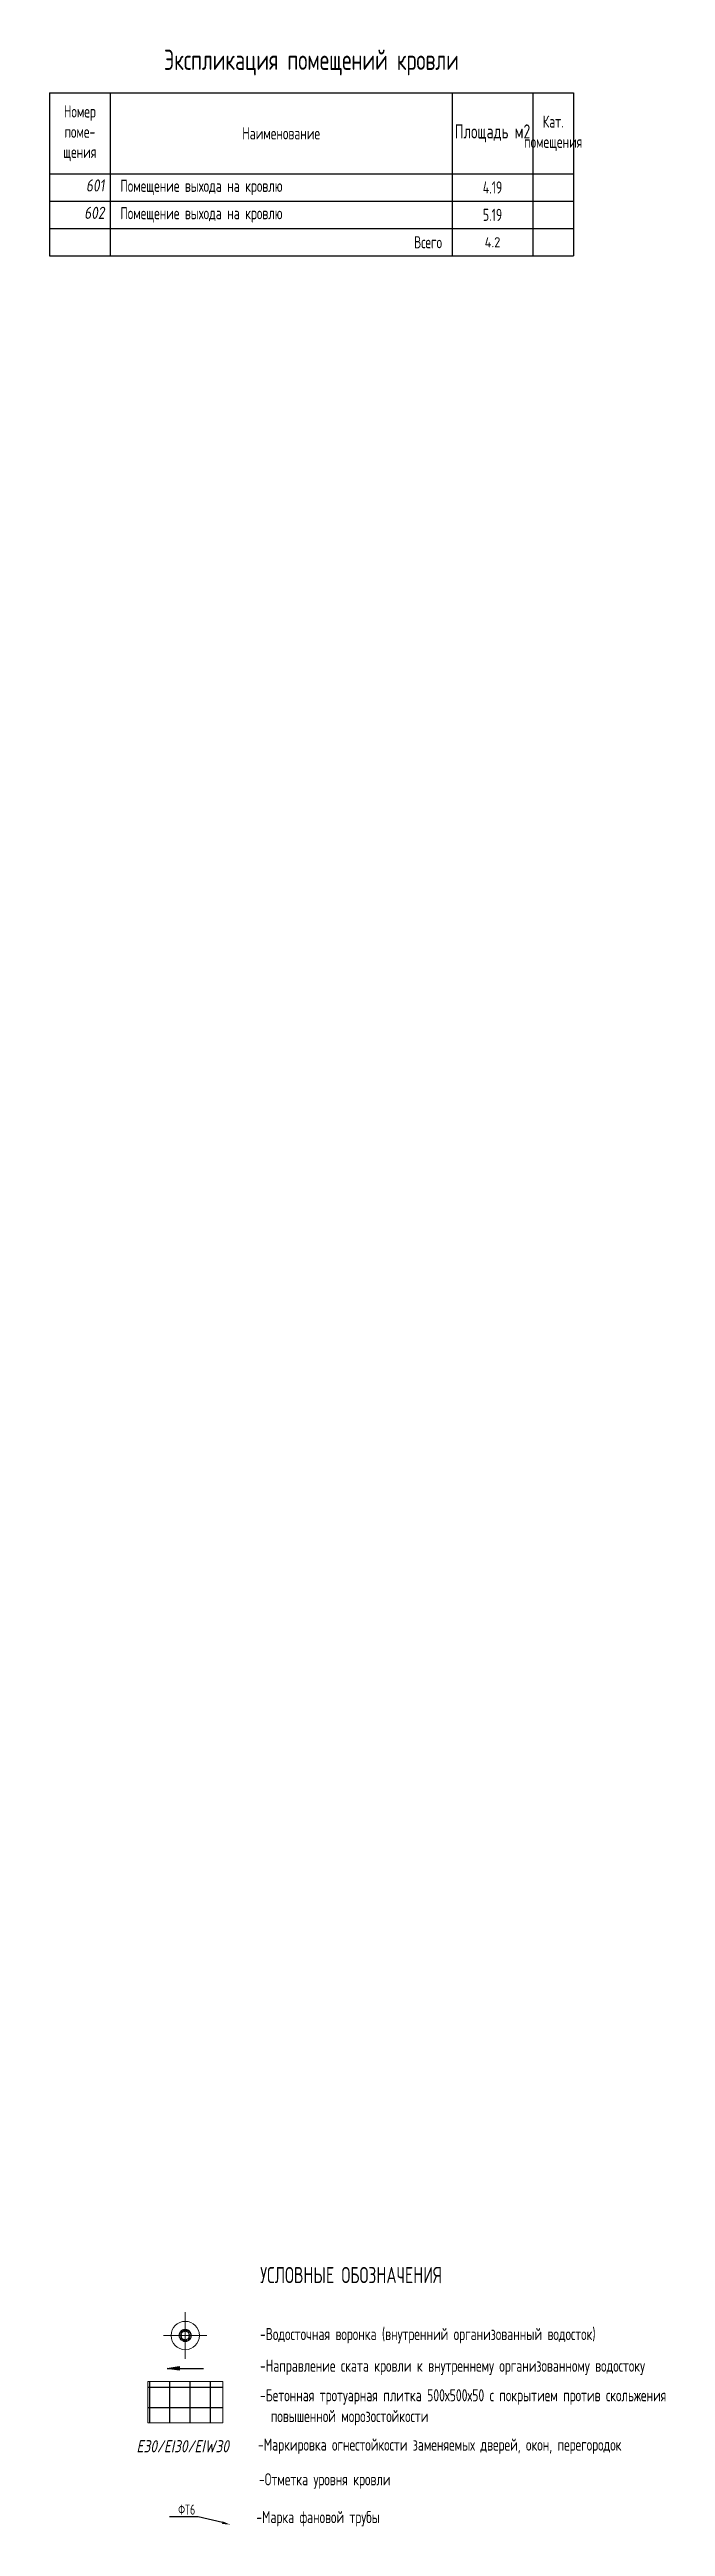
# Model space of a CAD drawing. Header units: millimetres. Extents: x -8689834 to 9419935, y 0 to 233063.
# Drawn here: x 539567 to 554799, y 68008 to 129231 of the extents above; entities that cross this region are included whole.
import ezdxf
from ezdxf import colors
from ezdxf.entities.mleader import LeaderData, LeaderLine
from ezdxf.math import Vec2, Vec3

# ---------------------------------------------------------------- set-up
doc = ezdxf.new("R2010")
doc.units = ezdxf.units.MM
doc.header["$MEASUREMENT"] = 0
doc.linetypes.add('CENTER', pattern=[2, 1.25, -0.25, 0.25, -0.25])
doc.layers.get('0').update_dxf_attribs({"color": 250, "lineweight": 9})
for name, color, linetype in [('АР_Кровля дорожки', 245, 'Continuous'), ('АР_Таблицы', 250, 'Continuous'), ('П_Текст', 7, 'Continuous')]:
    doc.layers.add(name, color=color, linetype=linetype)
for name, color, linetype, lineweight in [('АР_Оси', 195, 'Continuous', 9), ('АР_тонкая линия', 250, 'Continuous', 0), ('Кровля', 191, 'Continuous', 30), ('перекр 0.3', 181, 'Continuous', 30), ('текст', 7, 'Continuous', 15)]:
    doc.layers.add(name, color=color, linetype=linetype, lineweight=lineweight)
doc.styles.add('ICOCPEUR', font='isocpeur.ttf')
doc.styles.add('ISOCPEUR', font='isocpeur.ttf', dxfattribs={"width": 0.7})
doc.styles.add('ISOCPEUR_2', font='isocpeur.ttf', dxfattribs={"width": 0.9, "height": 300})
doc.styles.add('Архитект', font='isocpeur.ttf', dxfattribs={"width": 0.8, "oblique": 8})

msp = doc.modelspace()

# ---------------------------------------------------------------- texts
at = {"layer": 'АР_Таблицы', "ltscale": 100, "style": 'ICOCPEUR', "width": 0.7}
msp.add_text('УСЛОВНЫЕ ОБОЗНАЧЕНИЯ', height=400, dxfattribs=at).set_placement((544777.67, 74022.127))
at = {"layer": 'АР_Таблицы', "color": 18, "ltscale": 100, "true_color": 0x000000, "insert": (541717.854, 69990.241), "char_height": 300, "width": 409.75275, "attachment_point": 4, "style": 'ICOCPEUR'}
msp.add_mtext('{\\fISOCPEUR|b0|i1|c204|p34;\\W0.8;\\C256;E30/EI30/EIW30}', dxfattribs=at)
at = {"layer": 'АР_Таблицы', "ltscale": 100, "char_height": 300, "attachment_point": 4}
for s, insert, width, style in [('{\\W0.7;-Маркировка огнестойкости заменяемых дверей, окон, перегородок }', (544722.354, 69990.241), 9152.1085, 'ICOCPEUR'), ('-Отметка уровня кровли', (544746.287, 69132.744), 7500, 'ISOCPEUR'), ('-Марка фановой трубы', (544680.287, 68198.916), 7500, 'ISOCPEUR')]:
    msp.add_mtext(s, dxfattribs=dict(at, insert=insert, width=width, style=style))
at = {"layer": 'текст', "char_height": 300, "attachment_point": 1, "style": 'ISOCPEUR'}
for s, width, insert, line_spacing_factor in [('-Водосточная воронка (внутренний организованный водосток)', 10164.96811, (544771.428, 72914.213), 1.2), ('-Направление ската кровли к внутреннему организованному водостоку', 10164.96811, (544771.428, 72131.874), 1.2), ('-Бетонная тротуарная плитка 500х500х50 с покрытием против скольжения\\P  повышенной морозостойкости', 11245.79483, (544771.428, 71400.917), 1.028571)]:
    msp.add_mtext_dynamic_manual_height_columns(s, width=width, gutter_width=12.5, heights=[0], dxfattribs=dict(at, insert=insert, line_spacing_factor=line_spacing_factor))

# ---------------------------------------------------------------- blocks, each defined once
blk = doc.blocks.new('*T792')
at = {"layer": 'АР_Таблицы', "color": 0, "linetype": 'ByBlock', "lineweight": 30, "ltscale": 100, "transparency": 16777216}
for p, q in [((0, -1500), (12955, -1500)), ((0, -1500), (0, -5531)), ((1500, -1500), (1500, -5531)), ((9955, -1500), (9955, -5531)), ((11955, -1500), (11955, -5531)), ((12955, -1500), (12955, -5531)), ((0, -3500), (12955, -3500)), ((0, -4177), (12955, -4177)), ((0, -4854), (12955, -4854)), ((0, -5531), (12955, -5531))]:
    blk.add_line(p, q, dxfattribs=at)
at = {"layer": 'АР_Таблицы', "ltscale": 100, "transparency": 16777216}
for s, insert, char_height, width, attachment_point, style in [('Экспликация помещений кровли', (6477, -750), 500, 12854.8, 5, 'ISOCPEUR'), ('Номер поме- щения', (750, -2500), 300, 1400, 5, 'ISOCPEUR'), ('Наименование', (5727, -2500), 300, 8354.8, 5, 'ISOCPEUR'), ('Площадь м2', (10955, -2500), 350, 1900, 5, 'ISOCPEUR'), ('Кат. помещения', (12455, -2500), 300, 900, 5, 'ISOCPEUR'), ('601', (1362, -3638), 300, 1223.08, 3, 'Архитект'), ('Помещение выхода на кровлю', (1750, -3838), 300, 7954.8, 4, 'ISOCPEUR'), ('4.19', (10955, -3838), 300, 1500, 5, 'ISOCPEUR'), ('602', (1362, -4315), 300, 1223.08, 3, 'Архитект'), ('Помещение выхода на кровлю', (1750, -4515), 300, 7954.8, 4, 'ISOCPEUR')]:
    blk.add_mtext(s, dxfattribs=dict(at, insert=insert, char_height=char_height, width=width, attachment_point=attachment_point, style=style))
at = {"layer": 'АР_Таблицы', "ltscale": 500, "transparency": 16777216}
for s, insert, char_height, width, attachment_point, style in [('5.19', (10955, -4515), 300, 1500, 5, 'ISOCPEUR'), ('Всего', (9705, -5192), 300, 7954.8, 6, 'ISOCPEUR'), ('4.2', (10955, -5192), 250, 1980, 5, 'ISOCPEUR_2')]:
    blk.add_mtext(s, dxfattribs=dict(at, insert=insert, char_height=char_height, width=width, attachment_point=attachment_point, style=style))

# ---------------------------------------------------------------- hatches: boundary and pattern name
at = {"layer": 'АР_Кровля дорожки', "ltscale": 120}
h = msp.add_hatch(dxfattribs=at)
h.set_pattern_fill('ANSI37', color=256, scale=4000, angle=45, double=1)
h.set_pattern_definition([(90, (800544.54, 154948.43), (-500, 0), []), (180, (800544.54, 154948.43), (-3e-14, -500), [])])
h.paths.add_polyline_path([(541999.854, 71590.241), (543853.822, 71590.241), (543853.822, 70570.241), (541999.854, 70570.241)])
at = {"layer": 'Кровля', "true_color": 0x000000}
h = msp.add_hatch(color=18, dxfattribs=at)
h.dxf.hatch_style = 1
h.paths.add_polyline_path([(542775.2, 71871.762), (542775.2, 71960.298), (542475.2, 71916.03)])

# ---------------------------------------------------------------- linework, layer by layer
at = {"layer": 'АР_Оси', "linetype": 'CENTER', "ltscale": 1000}
for p, q in [((542922.311, 72151.652), (542922.311, 73304.189)), ((543459.314, 72727.92), (542385.309, 72727.92))]:
    msp.add_line(p, q, dxfattribs=at)
at = {"layer": 'АР_тонкая линия', "color": 18, "ltscale": 100, "true_color": 0x000000, "elevation": 0}
msp.add_lwpolyline([(541999.854, 71590.241), (543853.822, 71590.241), (543853.822, 70570.241), (541999.854, 70570.241)], close=True, dxfattribs=at)
at = {"layer": 'Кровля', "color": 18, "true_color": 0x000000}
msp.add_line((542475.2, 71916.03), (543375.2, 71916.03), dxfattribs=at)
at = {"layer": 'Кровля', "color": 18, "ltscale": 60, "true_color": 0x000000}
msp.add_lwpolyline([(542775.2, 71960.298), (542775.2, 71871.762), (542475.2, 71916.03), (542775.2, 71960.298)], dxfattribs=at)
at = {"layer": 'перекр 0.3', "color": 3, "lineweight": 18, "flags": 128}
for points in [[(542882.391, 72833.007), (542876.206, 72852.041), (542870.023, 72871.07)], [(542882.391, 72833.007), (542876.206, 72852.041), (542870.023, 72871.07)], [(542882.124, 72874.926), (542888.31, 72855.887), (542894.499, 72836.839)], [(542882.124, 72874.926), (542888.31, 72855.887), (542894.499, 72836.839)], [(542915.961, 72840.155), (542915.961, 72860.174), (542915.961, 72880.188)], [(542915.961, 72840.155), (542915.961, 72860.174), (542915.961, 72880.188)], [(542928.661, 72880.188), (542928.661, 72860.174), (542928.661, 72840.155)], [(542928.661, 72880.188), (542928.661, 72860.174), (542928.661, 72840.155)], [(542950.124, 72836.839), (542956.313, 72855.887), (542962.499, 72874.926)], [(542950.124, 72836.839), (542956.313, 72855.887), (542962.499, 72874.926)], [(542974.599, 72871.07), (542968.417, 72852.041), (542962.232, 72833.007)], [(542974.599, 72871.07), (542968.417, 72852.041), (542962.232, 72833.007)], [(542809.954, 72724.343), (542789.953, 72724.343), (542769.953, 72724.343)], [(542809.954, 72724.343), (542789.953, 72724.343), (542769.953, 72724.343)], [(542770.185, 72737.043), (542790.22, 72737.043), (542810.268, 72737.043)], [(542770.185, 72737.043), (542790.22, 72737.043), (542810.268, 72737.043)], [(542774.846, 72689.455), (542793.899, 72695.646), (542812.965, 72701.841)], [(542774.846, 72689.455), (542793.899, 72695.646), (542812.965, 72701.841)], [(542814.31, 72759.108), (542795.287, 72765.289), (542776.266, 72771.469)], [(542814.31, 72759.108), (542795.287, 72765.289), (542776.266, 72771.469)], [(542816.605, 72689.67), (542797.582, 72683.489), (542778.561, 72677.309)], [(542816.605, 72689.67), (542797.582, 72683.489), (542778.561, 72677.309)], [(542780.4, 72783.479), (542799.453, 72777.289), (542818.519, 72771.094)], [(542780.4, 72783.479), (542799.453, 72777.289), (542818.519, 72771.094)], [(542794.163, 72645.436), (542810.368, 72657.21), (542826.582, 72668.99)], [(542794.163, 72645.436), (542810.368, 72657.21), (542826.582, 72668.99)], [(542829.013, 72790.629), (542812.83, 72802.387), (542796.648, 72814.144)], [(542829.013, 72790.629), (542812.83, 72802.387), (542796.648, 72814.144)], [(542833.841, 72658.567), (542817.658, 72646.808), (542801.476, 72635.052)], [(542833.841, 72658.567), (542817.658, 72646.808), (542801.476, 72635.052)], [(542804.264, 72824.308), (542820.469, 72812.534), (542836.683, 72800.754)], [(542804.264, 72824.308), (542820.469, 72812.534), (542836.683, 72800.754)], [(542826.4, 72609.486), (542838.171, 72625.687), (542849.947, 72641.895)], [(542826.4, 72609.486), (542838.171, 72625.687), (542849.947, 72641.895)], [(542852.476, 72816.01), (542840.715, 72832.197), (542828.957, 72848.381)], [(542852.476, 72816.01), (542840.715, 72832.197), (542828.957, 72848.381)], [(542860.113, 72634.281), (542848.353, 72618.095), (542836.595, 72601.911)], [(542860.113, 72634.281), (542848.353, 72618.095), (542836.595, 72601.911)], [(542839.311, 72855.736), (542851.082, 72839.535), (542862.858, 72823.326)], [(542839.311, 72855.736), (542851.082, 72839.535), (542862.858, 72823.326)], [(542868.416, 72585.369), (542874.602, 72604.408), (542880.791, 72623.455)], [(542868.416, 72585.369), (542874.602, 72604.408), (542880.791, 72623.455)], [(542892.84, 72619.439), (542886.655, 72600.405), (542880.472, 72581.376)], [(542892.84, 72619.439), (542886.655, 72600.405), (542880.472, 72581.376)], [(542915.961, 72575.653), (542915.961, 72595.666), (542915.961, 72615.686)], [(542915.961, 72575.653), (542915.961, 72595.666), (542915.961, 72615.686)], [(542928.661, 72615.686), (542928.661, 72595.666), (542928.661, 72575.653)], [(542928.661, 72615.686), (542928.661, 72595.666), (542928.661, 72575.653)], [(542964.151, 72581.376), (542957.968, 72600.405), (542951.783, 72619.439)], [(542964.151, 72581.376), (542957.968, 72600.405), (542951.783, 72619.439)], [(542963.832, 72623.455), (542970.021, 72604.408), (542976.207, 72585.369)], [(542963.832, 72623.455), (542970.021, 72604.408), (542976.207, 72585.369)], [(542981.764, 72823.326), (542993.541, 72839.535), (543005.311, 72855.736)], [(542981.764, 72823.326), (542993.541, 72839.535), (543005.311, 72855.736)], [(543008.028, 72601.911), (542996.27, 72618.095), (542984.509, 72634.281)], [(543008.028, 72601.911), (542996.27, 72618.095), (542984.509, 72634.281)], [(543015.666, 72848.381), (543003.908, 72832.197), (542992.147, 72816.01)], [(543015.666, 72848.381), (543003.908, 72832.197), (542992.147, 72816.01)], [(542994.676, 72641.895), (543006.452, 72625.687), (543018.223, 72609.486)], [(542994.676, 72641.895), (543006.452, 72625.687), (543018.223, 72609.486)], [(543007.939, 72800.754), (543024.154, 72812.534), (543040.359, 72824.308)], [(543007.939, 72800.754), (543024.154, 72812.534), (543040.359, 72824.308)], [(543043.147, 72635.052), (543026.965, 72646.808), (543010.781, 72658.567)], [(543043.147, 72635.052), (543026.965, 72646.808), (543010.781, 72658.567)], [(543047.975, 72814.144), (543031.793, 72802.387), (543015.61, 72790.629)], [(543047.975, 72814.144), (543031.793, 72802.387), (543015.61, 72790.629)], [(543018.041, 72668.99), (543034.255, 72657.21), (543050.46, 72645.436)], [(543018.041, 72668.99), (543034.255, 72657.21), (543050.46, 72645.436)], [(543026.104, 72771.094), (543045.17, 72777.289), (543064.223, 72783.479)], [(543026.104, 72771.094), (543045.17, 72777.289), (543064.223, 72783.479)], [(543066.062, 72677.309), (543047.041, 72683.489), (543028.018, 72689.67)], [(543066.062, 72677.309), (543047.041, 72683.489), (543028.018, 72689.67)], [(543068.357, 72771.469), (543049.336, 72765.289), (543030.313, 72759.108)], [(543068.357, 72771.469), (543049.336, 72765.289), (543030.313, 72759.108)], [(543031.658, 72701.841), (543050.724, 72695.646), (543069.777, 72689.455)], [(543031.658, 72701.841), (543050.724, 72695.646), (543069.777, 72689.455)], [(543034.355, 72737.043), (543054.403, 72737.043), (543074.438, 72737.043)], [(543034.355, 72737.043), (543054.403, 72737.043), (543074.438, 72737.043)], [(543074.669, 72724.343), (543054.67, 72724.343), (543034.668, 72724.343)], [(543074.669, 72724.343), (543054.67, 72724.343), (543034.668, 72724.343)]]:
    msp.add_lwpolyline(points, dxfattribs=at)
at = {"layer": 'перекр 0.3', "color": 3, "lineweight": 18}
for radius, start, end in [(350, 0, 180), (350, 0, 180), (152.4, 110.06569341, 122.99867428), (152.4, 110.06569341, 122.99867428), (152.4, 92.38801546, 105.28958685), (152.4, 92.38801546, 105.28958685), (152.4, 74.71041315, 87.61198454), (152.4, 74.71041315, 87.61198454), (152.4, 57.00132572, 69.93430659), (152.4, 57.00132572, 69.93430659), (350, 180, 0), (350, 180, 0), (152.4, 181.34518073, 194.61946), (152.4, 181.34518073, 194.61946), (152.4, 163.39620751, 176.56835755), (152.4, 163.39620751, 176.56835755), (152.4, 199.39620751, 212.76774999), (152.4, 199.39620751, 212.76774999), (152.4, 145.54429941, 158.61946), (152.4, 145.54429941, 158.61946), (152.4, 217.54429941, 230.99867428), (152.4, 217.54429941, 230.99867428), (152.4, 127.77497888, 140.76774999), (152.4, 127.77497888, 140.76774999), (112.414, 175.34537063, 180), (112.414, 175.34537063, 180), (112.414, 180, 181.82380764), (112.414, 180, 181.82380764), (112.414, 193.41475349, 199.89300147), (112.414, 193.41475349, 199.89300147), (112.414, 157.41475349, 163.89300147), (112.414, 157.41475349, 163.89300147), (101.6, 0, 180), (101.6, 0, 180), (101.6, 180, 0), (101.6, 180, 0), (112.414, 211.61607261, 218.09382577), (112.414, 211.61607261, 218.09382577), (112.414, 139.61607261, 146.09382577), (112.414, 139.61607261, 146.09382576), (152.4, 235.77497888, 249.28958685), (152.4, 235.77497888, 249.28958685), (112.414, 229.92952745, 236.40666913), (112.414, 229.92952745, 236.40666912), (112.414, 121.92952745, 128.40666912), (112.414, 121.92952745, 128.40666912), (152.4, 254.06569341, 267.61198454), (152.4, 254.06569341, 267.61198454), (112.414, 248.32433106, 254.80097817), (112.414, 248.32433106, 254.80097817), (112.414, 104.32433106, 110.80097816), (112.414, 104.32433106, 110.80097816), (112.414, 86.76177089, 93.23822911), (112.414, 86.76177089, 93.23822911), (112.414, 266.76177089, 273.23822911), (112.414, 266.76177089, 273.23822911), (152.4, 272.38801546, 285.93430659), (152.4, 272.38801546, 285.93430659), (112.414, 69.19902184, 75.67566894), (112.414, 69.19902184, 75.67566894), (112.414, 285.19902183, 291.67566894), (112.414, 285.19902183, 291.67566894), (152.4, 290.71041315, 304.22502112), (152.4, 290.71041315, 304.22502112), (112.414, 51.59333088, 58.07047255), (112.414, 51.59333088, 58.07047255), (112.414, 303.59333087, 310.07047255), (112.414, 303.59333088, 310.07047255), (112.414, 33.90617423, 40.38392739), (112.414, 33.90617424, 40.38392739), (112.414, 321.90617423, 328.38392739), (112.414, 321.90617423, 328.38392739), (152.4, 39.23225001, 52.22502112), (152.4, 39.23225001, 52.22502112), (152.4, 309.00132572, 322.45570059), (152.4, 309.00132572, 322.45570059), (112.414, 16.10699853, 22.58524651), (112.414, 16.10699853, 22.58524651), (112.414, 340.10699853, 346.58524651), (112.414, 340.10699853, 346.58524651), (112.414, 0, 4.65462937), (112.414, 0, 4.65462937), (112.414, 358.17619236, 0), (112.414, 358.17619236, 0), (152.4, 21.38054, 34.45570059), (152.4, 21.38054, 34.45570059), (152.4, 327.23225001, 340.60379249), (152.4, 327.23225001, 340.60379249), (152.4, 3.43164245, 16.60379249), (152.4, 3.43164245, 16.60379249), (152.4, 345.38054, 358.65481927), (152.4, 345.38054, 358.65481927)]:
    msp.add_arc((542922.311, 72727.92), radius, start, end, dxfattribs=at)

# ---------------------------------------------------------------- block references
msp.add_blockref('*T792', (539566.713, 129660.29))

msp.set_redraw_order([(e.dxf.handle, doc.entitydb.next_handle()) for e in msp.query("TEXT MTEXT ATTDEF DIMENSION ARC_DIMENSION")])  # texts and dimensions are drawn at this point

# ---------------------------------------------------------------- leaders
at = {"layer": 'П_Текст', "lineweight": 5}
ml = msp.add_multileader_mtext('Standard', dxfattribs=at)
ml.set_content('{\\W0.7;ФТ6}', color=256, style='ISOCPEUR_2')
ml.set_leader_properties()
ml.build(insert=Vec2(0, 0))
ml.multileader.update_dxf_attribs({"text_left_attachment_type": 6, "text_right_attachment_type": 6, "dogleg_length": 374, "arrow_head_size": 200})
ctx = ml.context
ctx.base_point, ctx.char_height, ctx.arrow_head_size, ctx.landing_gap_size, ctx.plane_origin = Vec3(542726.5, 68249.613), 250, 200, 20, Vec3(553452.426, 63195.1)
ctx.left_attachment, ctx.right_attachment = 6, 6
notes = []
notes.append((ctx, [(1, (1, 1, 0), (543246.317, 68249.613), (-1, 0), 77.317, [(0, [(544034.5, 68054.251)], 0, [])])]))
ctx.mtext.insert, ctx.mtext.width, ctx.mtext.flow_direction = Vec3(542746.5, 68549.613), 5515.85849, 5
for ctx, leaders in notes:
    for number, flags, end, landing, length, lines in leaders:
        leader = LeaderData()
        leader.index, (leader.has_last_leader_line, leader.has_dogleg_vector, leader.attachment_direction) = number, flags
        leader.last_leader_point, leader.dogleg_vector, leader.dogleg_length = Vec3(end), Vec3(landing), length
        for number, points, colour, breaks in lines:
            line = LeaderLine()
            line.index, line.vertices, line.color, line.breaks = number, Vec3.list(points), colors.encode_raw_color(colour), breaks
            leader.lines.append(line)
        ctx.leaders.append(leader)

doc.saveas('drawing.dxf')
